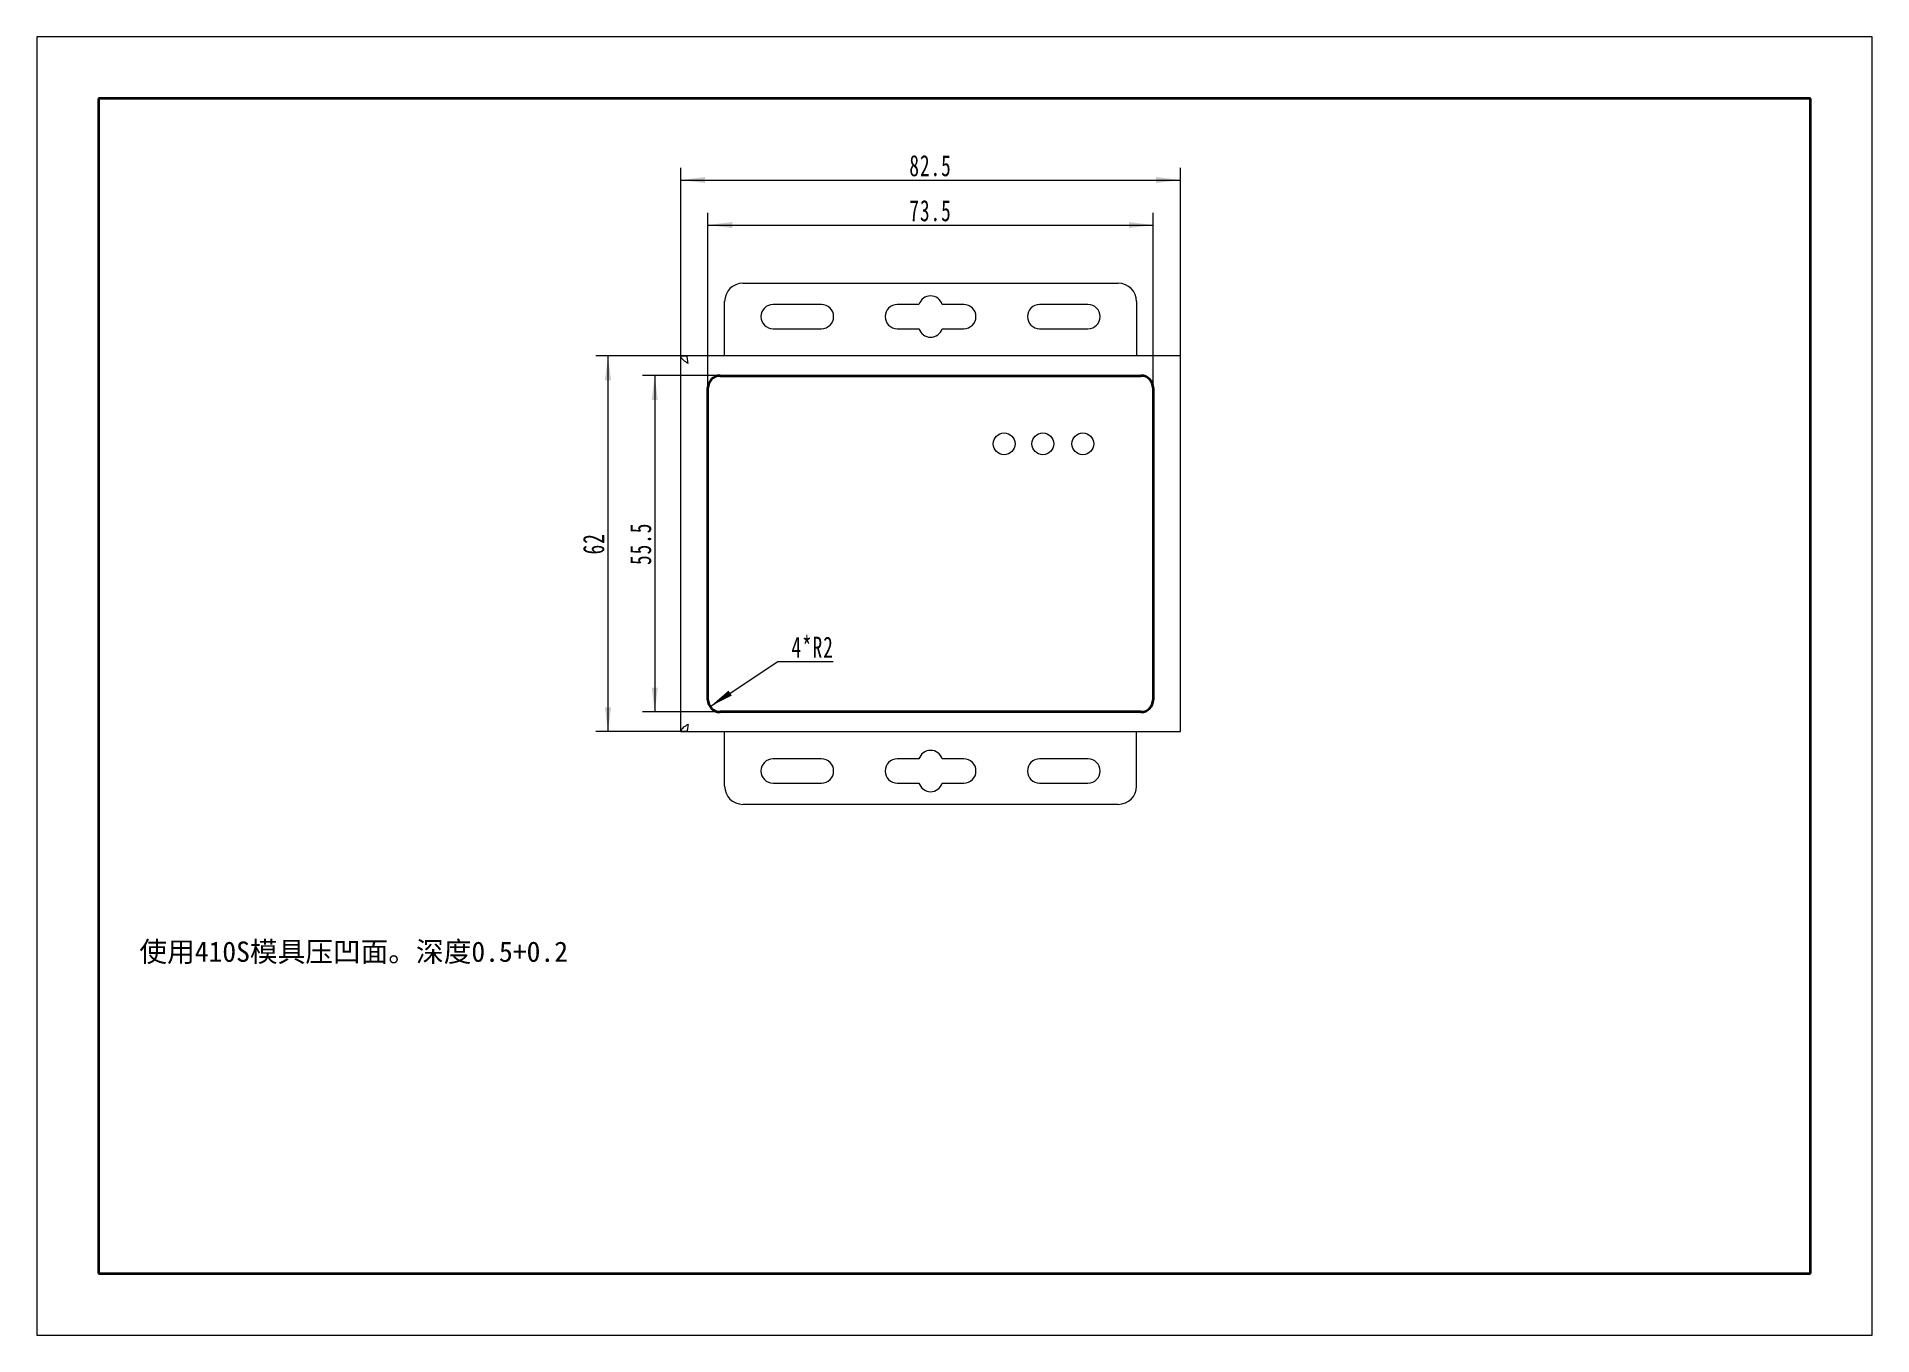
# Model space of a CAD drawing. Header units: millimetres. Extents: x 9574 to 16287, y 1787 to 2670.
# Drawn here: x 10564.3 to 10867.4, y 2396.5 to 2610.8 of the extents above; entities that cross this region are included whole.
import ezdxf

# ---------------------------------------------------------------- set-up
doc = ezdxf.new("R2010")
doc.units = ezdxf.units.MM
doc.header["$LTSCALE"] = 0.5
doc.layers.get('0').update_dxf_attribs({"lineweight": 18})
for name, color, linetype, lineweight in [('尺寸线层', 3, 'Continuous', 18), ('文字标注', 2, 'Continuous', 18), ('粗实线层', 7, 'Continuous', 35), ('细实线层', 7, 'Continuous', 18)]:
    doc.layers.add(name, color=color, linetype=linetype, lineweight=lineweight)
doc.styles.get("Standard").update_dxf_attribs({"font": ''})
doc.styles.add('标准', font='', dxfattribs={"width": 0.667})
doc.styles.get('Standard').set_extended_font_data('宋体')
doc.styles.get('标准').set_extended_font_data('宋体')
doc.dimstyles.new('标准', dxfattribs={"dimtxt": 3.5, "dimasz": 4, "dimexe": 2, "dimexo": 0, "dimtad": 1, "dimdsep": 46, "dimtxsty": '标准', "dimblk": '_CAXARROW', "dimcen": 0, "dimdle": 6, "dimclrd": 1, "dimclre": 1, "dimclrt": 3, "dimazin": 2, "dimtfac": 0.707107, "dimtdec": 3, "dimtmove": 2, "dimatfit": 3, "dimfxl": 0, "dimfrac": 2, "dimtolj": 1, "dimarcsym": 0})

msp = doc.modelspace()

# ---------------------------------------------------------------- texts
at = {"layer": '尺寸线层', "insert": (10581.286, 2461.439), "char_height": 3.35098, "width": 98.56081, "attachment_point": 1}
msp.add_mtext('使用410S模具压凹面。深度0.5+0.2', dxfattribs=at)

# ---------------------------------------------------------------- blocks, each defined once
blk = doc.blocks.new('*X34')
at = {"layer": '粗实线层'}
for p, q in [((-138.5, 95), (-138.5, -95)), ((138.5, 95), (-138.5, 95)), ((138.5, -95), (138.5, 95)), ((-138.5, -95), (138.5, -95))]:
    blk.add_line(p, q, dxfattribs=at)
at = {"layer": '细实线层'}
for p, q in [((148.5, 105), (-148.5, 105)), ((-148.5, 105), (-148.5, -105)), ((148.5, -105), (148.5, 105)), ((-148.5, -105), (148.5, -105))]:
    blk.add_line(p, q, dxfattribs=at)
blk = doc.blocks.new('*X62')
at = {"layer": '尺寸线层', "transparency": 16777216}
for points in [[(10675.18, 2579.69), (10679.18, 2580.19), (10679.18, 2579.19)], [(10748.68, 2579.69), (10744.68, 2580.19), (10744.68, 2579.19)]]:
    blk.add_hatch(color=1, dxfattribs=at).paths.add_polyline_path(points, flags=0)
at = {"layer": '尺寸线层', "color": 1, "transparency": 16777216}
for p, q in [((10675.18, 2552.83), (10675.18, 2581.69)), ((10675.18, 2579.69), (10748.68, 2579.69)), ((10748.68, 2552.83), (10748.68, 2581.69))]:
    blk.add_line(p, q, dxfattribs=at)
at = {"layer": '尺寸线层', "color": 3, "transparency": 16777216, "insert": (10711.93, 2582.04), "char_height": 3.5, "width": 13.4467, "attachment_point": 5, "line_spacing_factor": 1.15057, "style": '标准'}
blk.add_mtext('\\T1.1;73.5', dxfattribs=at)
blk = doc.blocks.new('_CAXARROW')
blk.add_hatch(color=3).paths.add_polyline_path([(0, 0), (-1, 0.125), (-1, -0.125)], flags=0)
blk = doc.blocks.new('*X63')
at = {"layer": '尺寸线层', "transparency": 16777216}
for points in [[(10670.68, 2587.12), (10674.68, 2587.62), (10674.68, 2586.62)], [(10753.18, 2587.12), (10749.18, 2587.62), (10749.18, 2586.62)]]:
    blk.add_hatch(color=1, dxfattribs=at).paths.add_polyline_path(points, flags=0)
at = {"layer": '尺寸线层', "color": 1, "transparency": 16777216}
for p, q in [((10670.68, 2558.08), (10670.68, 2589.12)), ((10753.18, 2558.08), (10753.18, 2589.12)), ((10670.68, 2587.12), (10753.18, 2587.12))]:
    blk.add_line(p, q, dxfattribs=at)
at = {"layer": '尺寸线层', "color": 3, "transparency": 16777216, "insert": (10711.93, 2589.47), "char_height": 3.5, "width": 13.5764, "attachment_point": 5, "line_spacing_factor": 1.15057, "style": '标准'}
blk.add_mtext('\\T1.1;82.5', dxfattribs=at)
blk = doc.blocks.new('*X64')
at = {"layer": '尺寸线层', "transparency": 16777216}
for points in [[(10658.67, 2558.08), (10659.17, 2554.08), (10658.17, 2554.08)], [(10658.67, 2496.08), (10659.17, 2500.08), (10658.17, 2500.08)]]:
    blk.add_hatch(color=1, dxfattribs=at).paths.add_polyline_path(points, flags=0)
at = {"layer": '尺寸线层', "color": 1, "transparency": 16777216}
for p, q in [((10671.68, 2558.08), (10656.67, 2558.08)), ((10658.67, 2558.08), (10658.67, 2496.08)), ((10671.68, 2496.08), (10656.67, 2496.08))]:
    blk.add_line(p, q, dxfattribs=at)
at = {"layer": '尺寸线层', "color": 3, "transparency": 16777216, "insert": (10656.32, 2527.08), "char_height": 3.5, "width": 7, "attachment_point": 5, "rotation": 90, "line_spacing_factor": 1.15057, "style": '标准'}
blk.add_mtext('\\T1.1;62', dxfattribs=at)
blk = doc.blocks.new('*X65')
at = {"layer": '尺寸线层', "transparency": 16777216}
for points in [[(10666.39, 2554.83), (10666.89, 2550.83), (10665.89, 2550.83)], [(10666.39, 2499.33), (10666.89, 2503.33), (10665.89, 2503.33)]]:
    blk.add_hatch(color=1, dxfattribs=at).paths.add_polyline_path(points, flags=0)
at = {"layer": '尺寸线层', "color": 1, "transparency": 16777216}
for p, q in [((10677.18, 2554.83), (10664.39, 2554.83)), ((10666.39, 2554.83), (10666.39, 2499.33)), ((10677.18, 2499.33), (10664.39, 2499.33))]:
    blk.add_line(p, q, dxfattribs=at)
at = {"layer": '尺寸线层', "color": 3, "transparency": 16777216, "insert": (10664.07, 2527.08), "char_height": 3.5, "width": 13.4727, "attachment_point": 5, "rotation": 90, "line_spacing_factor": 1.15057, "style": '标准'}
blk.add_mtext('\\T1.1;55.5', dxfattribs=at)
blk = doc.blocks.new('*X66')
at = {"layer": '尺寸线层', "transparency": 16777216}
blk.add_hatch(color=1, dxfattribs=at).paths.add_polyline_path([(10675.52, 2500.22), (10678.57, 2502.85), (10679.12, 2502.02)], flags=0)
at = {"layer": '尺寸线层', "color": 1, "transparency": 16777216}
for p, q in [((10675.52, 2500.22), (10686.72, 2507.68)), ((10686.72, 2507.68), (10695.87, 2507.68))]:
    blk.add_line(p, q, dxfattribs=at)
at = {"layer": '尺寸线层', "color": 3, "transparency": 16777216, "insert": (10692.46, 2510.02), "char_height": 3.5, "width": 13.6283, "attachment_point": 5, "line_spacing_factor": 1.15057, "style": '标准'}
blk.add_mtext('\\T1.1;4*R2', dxfattribs=at)

# ---------------------------------------------------------------- dimensions: what is measured, and where the dimension line sits
at = {"layer": '尺寸线层'}
for base, p1, p2, angle, picture, middle in [((10753.181, 2587.12), (10670.681, 2558.078), (10753.181, 2558.078), 180, '*X63', (10711.931, 2589.466)), ((10748.681, 2579.689), (10675.181, 2552.828), (10748.681, 2552.828), 180, '*X62', (10711.931, 2582.035)), ((10658.667, 2496.078), (10671.681, 2558.078), (10671.681, 2496.078), 270, '*X64', (10656.321, 2527.078)), ((10666.394, 2499.328), (10677.181, 2554.828), (10677.181, 2499.328), 90, '*X65', (10664.068, 2527.078))]:
    dim = msp.add_linear_dim(base=base, p1=p1, p2=p2, angle=angle, dimstyle='标准', override={"dimsah": 1, "dimtfill": 1, "dimtzin": 8}, dxfattribs=at)
    dim.commit()
    dim.dimension.update_dxf_attribs({"geometry": picture, "text_midpoint": middle})
dim = msp.add_radius_dim(center=(10677.181, 2501.328), mpoint=(10675.516, 2500.22), dimstyle='标准', override={"dimtih": 1, "dimtoh": 1, "dimpost": '4*R<>', "dimsah": 1, "dimtfac": 1, "dimtfill": 1, "dimtzin": 8}, dxfattribs=at)
dim.commit()
dim.dimension.update_dxf_attribs({"geometry": '*X66', "text_midpoint": (10692.462, 2507.65)})

# ---------------------------------------------------------------- linework, layer by layer
at = {"color": 3, "linetype": 'Continuous'}
for p, q in [((10680.931, 2570.078), (10742.931, 2570.078)), ((10677.931, 2558.078), (10677.931, 2567.078)), ((10693.931, 2566.578), (10685.931, 2566.578)), ((10710.02, 2566.578), (10706.43, 2566.578)), ((10717.432, 2566.578), (10713.842, 2566.578)), ((10737.931, 2566.578), (10729.931, 2566.578)), ((10745.931, 2567.078), (10745.931, 2558.078)), ((10685.931, 2562.578), (10693.931, 2562.578)), ((10706.43, 2562.578), (10710.02, 2562.578)), ((10713.842, 2562.578), (10717.432, 2562.578)), ((10729.931, 2562.578), (10737.931, 2562.578)), ((10670.681, 2496.078), (10670.681, 2558.078)), ((10753.181, 2558.078), (10671.681, 2558.078)), ((10671.881, 2556.878), (10671.857, 2557.1)), ((10753.181, 2496.078), (10753.181, 2558.078)), ((10671.681, 2496.078), (10753.181, 2496.078)), ((10671.881, 2497.278), (10671.857, 2497.056)), ((10677.931, 2487.078), (10677.931, 2496.078)), ((10745.931, 2487.078), (10745.931, 2496.078)), ((10693.931, 2491.578), (10685.931, 2491.578)), ((10710.02, 2491.578), (10706.43, 2491.578)), ((10717.432, 2491.578), (10713.842, 2491.578)), ((10737.931, 2491.578), (10729.931, 2491.578)), ((10685.931, 2487.578), (10693.931, 2487.578)), ((10706.43, 2487.578), (10710.02, 2487.578)), ((10713.842, 2487.578), (10717.432, 2487.578)), ((10729.931, 2487.578), (10737.931, 2487.578)), ((10742.931, 2484.078), (10680.931, 2484.078))]:
    msp.add_line(p, q, dxfattribs=at)
at = {"color": 7, "linetype": 'Continuous'}
for p, q in [((10670.681, 2558.078), (10671.681, 2558.078)), ((10670.681, 2496.078), (10671.681, 2496.078))]:
    msp.add_line(p, q, dxfattribs=at)
at = {"color": 3, "linetype": 'Continuous', "lineweight": 35}
for p, q in [((10675.181, 2501.328), (10675.181, 2552.828)), ((10677.181, 2554.828), (10746.681, 2554.828)), ((10748.681, 2552.828), (10748.681, 2501.328)), ((10746.681, 2499.328), (10677.181, 2499.328))]:
    msp.add_line(p, q, dxfattribs=at)
at = {"color": 3, "linetype": 'Continuous'}
for centre in [(10724.081, 2543.578), (10730.481, 2543.578), (10737.081, 2543.578)]:
    msp.add_circle(centre, 1.8, dxfattribs=at)
for centre, radius, start, end in [((10680.931, 2567.078), 3, 90, 180), ((10711.931, 2565.988), 2, 17.15754, 162.84246), ((10742.931, 2567.078), 3, 0, 90), ((10685.931, 2564.578), 2, 90, 270), ((10693.931, 2564.578), 2, 270, 90), ((10706.43, 2564.578), 2, 90, 270), ((10717.432, 2564.578), 2, 270, 90), ((10729.931, 2564.578), 2, 90, 270), ((10737.931, 2564.578), 2, 270, 90), ((10711.931, 2563.168), 2, 197.15754, 342.84246), ((10685.931, 2489.578), 2, 90, 270), ((10693.931, 2489.578), 2, 270, 90), ((10706.43, 2489.578), 2, 90, 270), ((10711.931, 2490.988), 2, 17.15754, 162.84246), ((10717.432, 2489.578), 2, 270, 90), ((10729.931, 2489.578), 2, 90, 270), ((10737.931, 2489.578), 2, 270, 90), ((10680.931, 2487.078), 3, 180, 270), ((10711.931, 2488.168), 2, 197.15754, 342.84246), ((10742.931, 2487.078), 3, 270, 360)]:
    msp.add_arc(centre, radius, start, end, dxfattribs=at)
at = {"color": 3, "linetype": 'Continuous', "lineweight": 35}
for centre, start, end in [((10677.181, 2552.828), 90, 180), ((10746.681, 2552.828), 0, 90), ((10677.181, 2501.328), 180, 270), ((10746.681, 2501.328), 270, 0)]:
    msp.add_arc(centre, 2, start, end, dxfattribs=at)
at = {"color": 3, "linetype": 'Continuous'}
for points, knots in [([(10670.681, 2558.078), (10670.681, 2557.988), (10670.724, 2557.844), (10670.837, 2557.677), (10671.003, 2557.494), (10671.275, 2557.274), (10671.516, 2557.113), (10671.646, 2557.029)], [0, 0, 0, 0, 0.2720566, 0.4290315, 0.6047099, 1.011902, 1.4766075, 1.4766075, 1.4766075, 1.4766075]), ([(10671.857, 2557.1), (10671.843, 2557.229), (10671.822, 2557.414), (10671.792, 2557.648), (10671.771, 2557.793), (10671.75, 2557.91), (10671.728, 2557.998), (10671.711, 2558.051), (10671.69, 2558.078), (10671.681, 2558.078)], [0, 0, 0, 0, 0.3899939, 0.560645, 0.7082518, 0.8285778, 0.9184698, 0.9761662, 1.0046355, 1.0046355, 1.0046355, 1.0046355]), ([(10671.646, 2497.128), (10671.516, 2497.043), (10671.275, 2496.882), (10671.003, 2496.662), (10670.837, 2496.479), (10670.724, 2496.312), (10670.681, 2496.169), (10670.681, 2496.078)], [0, 0, 0, 0, 0.4647054, 0.8718975, 1.047576, 1.2045508, 1.4766075, 1.4766075, 1.4766075, 1.4766075]), ([(10671.857, 2497.056), (10671.843, 2496.927), (10671.822, 2496.742), (10671.792, 2496.508), (10671.771, 2496.363), (10671.75, 2496.246), (10671.728, 2496.158), (10671.711, 2496.106), (10671.69, 2496.078), (10671.681, 2496.078)], [0, 0, 0, 0, 0.3899939, 0.560645, 0.7082518, 0.8285778, 0.9184698, 0.9761662, 1.0046355, 1.0046355, 1.0046355, 1.0046355])]:
    msp.add_open_spline(points, degree=3, knots=knots, dxfattribs=at)
for points in [[(10671.646, 2557.029), (10671.724, 2556.978), (10671.802, 2556.928), (10671.881, 2556.878)], [(10671.881, 2497.278), (10671.802, 2497.228), (10671.724, 2497.178), (10671.646, 2497.128)]]:
    msp.add_open_spline(points, degree=3, dxfattribs=at)

# ---------------------------------------------------------------- block references
at = {"layer": '文字标注', "color": 7, "xscale": 1.020542839559983, "yscale": 1.020542839559983, "zscale": 1.020542839559983}
msp.add_blockref('*X34', (10715.887, 2503.611), dxfattribs=at)

msp.set_redraw_order([(e.dxf.handle, doc.entitydb.next_handle()) for e in msp.query("TEXT MTEXT ATTDEF DIMENSION ARC_DIMENSION")])  # texts and dimensions are drawn at this point

doc.saveas('drawing.dxf')
